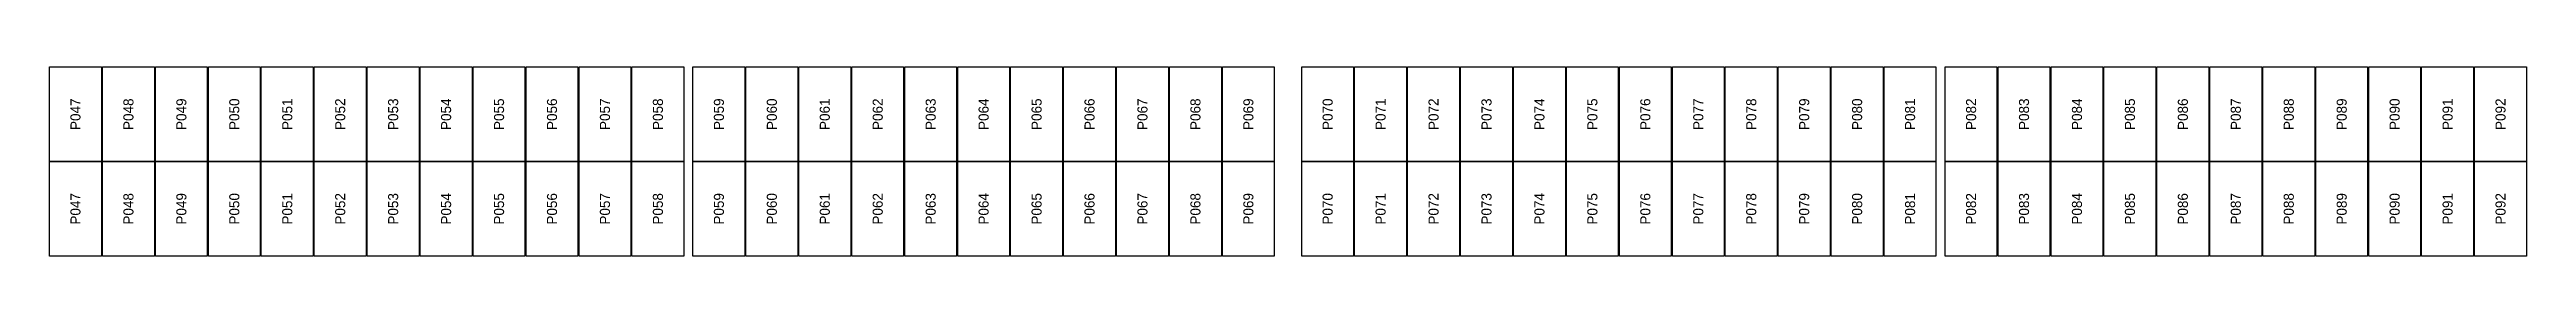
# Model space of a CAD drawing. Extents: x 296295 to 296770, y 651564 to 652121.
# Drawn here: x 296600.4 to 296654.6, y 651661.6 to 651665.8 of the extents above; entities that cross this region are included whole.
import ezdxf
from ezdxf.enums import TextEntityAlignment as Align

# ---------------------------------------------------------------- set-up
doc = ezdxf.new("R2010")
doc.units = 0

msp = doc.modelspace()

# ---------------------------------------------------------------- texts
at = {"layer": 'PANEL_POSITION'}
for s, p in [('P047', (296600.996, 651664.723)), ('P048', (296602.154, 651664.723)), ('P049', (296603.312, 651664.723)), ('P050', (296604.47, 651664.723)), ('P051', (296605.628, 651664.723)), ('P052', (296606.786, 651664.723)), ('P053', (296607.944, 651664.723)), ('P054', (296609.102, 651664.723)), ('P055', (296610.26, 651664.723)), ('P056', (296611.418, 651664.723)), ('P057', (296612.576, 651664.723)), ('P058', (296613.734, 651664.723)), ('P059', (296615.068, 651664.723)), ('P060', (296616.226, 651664.723)), ('P061', (296617.384, 651664.723)), ('P062', (296618.542, 651664.723)), ('P063', (296619.7, 651664.723)), ('P064', (296620.858, 651664.723)), ('P065', (296622.016, 651664.723)), ('P066', (296623.174, 651664.723)), ('P067', (296624.332, 651664.723)), ('P068', (296625.49, 651664.723)), ('P069', (296626.648, 651664.723)), ('P070', (296628.382, 651664.723)), ('P071', (296629.54, 651664.723)), ('P072', (296630.698, 651664.723)), ('P073', (296631.856, 651664.723)), ('P074', (296633.014, 651664.723)), ('P075', (296634.172, 651664.723)), ('P076', (296635.33, 651664.723)), ('P077', (296636.488, 651664.723)), ('P078', (296637.646, 651664.723)), ('P079', (296638.804, 651664.723)), ('P080', (296639.962, 651664.723)), ('P081', (296641.12, 651664.723)), ('P082', (296642.454, 651664.723)), ('P083', (296643.612, 651664.723)), ('P084', (296644.77, 651664.723)), ('P085', (296645.928, 651664.723)), ('P086', (296647.086, 651664.723)), ('P087', (296648.244, 651664.723)), ('P088', (296649.402, 651664.723)), ('P089', (296650.56, 651664.723)), ('P090', (296651.718, 651664.723)), ('P091', (296652.876, 651664.723)), ('P092', (296654.034, 651664.723)), ('P047', (296600.996, 651662.66)), ('P048', (296602.154, 651662.66)), ('P049', (296603.312, 651662.66)), ('P050', (296604.47, 651662.66)), ('P051', (296605.628, 651662.66)), ('P052', (296606.786, 651662.66)), ('P053', (296607.944, 651662.66)), ('P054', (296609.102, 651662.66)), ('P055', (296610.26, 651662.66)), ('P056', (296611.418, 651662.66)), ('P057', (296612.576, 651662.66)), ('P058', (296613.734, 651662.66)), ('P059', (296615.068, 651662.66)), ('P060', (296616.226, 651662.66)), ('P061', (296617.384, 651662.66)), ('P062', (296618.542, 651662.66)), ('P063', (296619.7, 651662.66)), ('P064', (296620.858, 651662.66)), ('P065', (296622.016, 651662.66)), ('P066', (296623.174, 651662.66)), ('P067', (296624.332, 651662.66)), ('P068', (296625.49, 651662.66)), ('P069', (296626.648, 651662.66)), ('P070', (296628.382, 651662.66)), ('P071', (296629.54, 651662.66)), ('P072', (296630.698, 651662.66)), ('P073', (296631.856, 651662.66)), ('P074', (296633.014, 651662.66)), ('P075', (296634.172, 651662.66)), ('P076', (296635.33, 651662.66)), ('P077', (296636.488, 651662.66)), ('P078', (296637.646, 651662.66)), ('P079', (296638.804, 651662.66)), ('P080', (296639.962, 651662.66)), ('P081', (296641.12, 651662.66)), ('P082', (296642.454, 651662.66)), ('P083', (296643.612, 651662.66)), ('P084', (296644.77, 651662.66)), ('P085', (296645.928, 651662.66)), ('P086', (296647.086, 651662.66)), ('P087', (296648.244, 651662.66)), ('P088', (296649.402, 651662.66)), ('P089', (296650.56, 651662.66)), ('P090', (296651.718, 651662.66)), ('P091', (296652.876, 651662.66)), ('P092', (296654.034, 651662.66))]:
    msp.add_text(s, height=0.22, rotation=90, dxfattribs=at).set_placement(p, align=Align.MIDDLE_CENTER)

# ---------------------------------------------------------------- linework, layer by layer
at = {"layer": 'PANELS_MASTER'}
for points in [[(296600.429, 651665.755), (296601.563, 651665.755), (296601.563, 651663.692), (296600.429, 651663.692)], [(296601.587, 651665.755), (296602.721, 651665.755), (296602.721, 651663.692), (296601.587, 651663.692)], [(296602.745, 651665.755), (296603.879, 651665.755), (296603.879, 651663.692), (296602.745, 651663.692)], [(296603.903, 651665.755), (296605.037, 651665.755), (296605.037, 651663.692), (296603.903, 651663.692)], [(296605.061, 651665.755), (296606.195, 651665.755), (296606.195, 651663.692), (296605.061, 651663.692)], [(296606.219, 651665.755), (296607.353, 651665.755), (296607.353, 651663.692), (296606.219, 651663.692)], [(296607.377, 651665.755), (296608.511, 651665.755), (296608.511, 651663.692), (296607.377, 651663.692)], [(296608.535, 651665.755), (296609.669, 651665.755), (296609.669, 651663.692), (296608.535, 651663.692)], [(296609.693, 651665.755), (296610.827, 651665.755), (296610.827, 651663.692), (296609.693, 651663.692)], [(296610.851, 651665.755), (296611.985, 651665.755), (296611.985, 651663.692), (296610.851, 651663.692)], [(296612.009, 651665.755), (296613.143, 651665.755), (296613.143, 651663.692), (296612.009, 651663.692)], [(296613.167, 651665.755), (296614.301, 651665.755), (296614.301, 651663.692), (296613.167, 651663.692)], [(296614.501, 651665.755), (296615.635, 651665.755), (296615.635, 651663.692), (296614.501, 651663.692)], [(296615.659, 651665.755), (296616.793, 651665.755), (296616.793, 651663.692), (296615.659, 651663.692)], [(296616.817, 651665.755), (296617.951, 651665.755), (296617.951, 651663.692), (296616.817, 651663.692)], [(296617.975, 651665.755), (296619.109, 651665.755), (296619.109, 651663.692), (296617.975, 651663.692)], [(296619.133, 651665.755), (296620.267, 651665.755), (296620.267, 651663.692), (296619.133, 651663.692)], [(296620.291, 651665.755), (296621.425, 651665.755), (296621.425, 651663.692), (296620.291, 651663.692)], [(296621.449, 651665.755), (296622.583, 651665.755), (296622.583, 651663.692), (296621.449, 651663.692)], [(296622.607, 651665.755), (296623.741, 651665.755), (296623.741, 651663.692), (296622.607, 651663.692)], [(296623.765, 651665.755), (296624.899, 651665.755), (296624.899, 651663.692), (296623.765, 651663.692)], [(296624.923, 651665.755), (296626.057, 651665.755), (296626.057, 651663.692), (296624.923, 651663.692)], [(296626.081, 651665.755), (296627.215, 651665.755), (296627.215, 651663.692), (296626.081, 651663.692)], [(296627.815, 651665.755), (296628.949, 651665.755), (296628.949, 651663.692), (296627.815, 651663.692)], [(296628.973, 651665.755), (296630.107, 651665.755), (296630.107, 651663.692), (296628.973, 651663.692)], [(296630.131, 651665.755), (296631.265, 651665.755), (296631.265, 651663.692), (296630.131, 651663.692)], [(296631.289, 651665.755), (296632.423, 651665.755), (296632.423, 651663.692), (296631.289, 651663.692)], [(296632.447, 651665.755), (296633.581, 651665.755), (296633.581, 651663.692), (296632.447, 651663.692)], [(296633.605, 651665.755), (296634.739, 651665.755), (296634.739, 651663.692), (296633.605, 651663.692)], [(296634.763, 651665.755), (296635.897, 651665.755), (296635.897, 651663.692), (296634.763, 651663.692)], [(296635.921, 651665.755), (296637.055, 651665.755), (296637.055, 651663.692), (296635.921, 651663.692)], [(296637.079, 651665.755), (296638.213, 651665.755), (296638.213, 651663.692), (296637.079, 651663.692)], [(296638.237, 651665.755), (296639.371, 651665.755), (296639.371, 651663.692), (296638.237, 651663.692)], [(296639.395, 651665.755), (296640.529, 651665.755), (296640.529, 651663.692), (296639.395, 651663.692)], [(296640.553, 651665.755), (296641.687, 651665.755), (296641.687, 651663.692), (296640.553, 651663.692)], [(296641.887, 651665.755), (296643.021, 651665.755), (296643.021, 651663.692), (296641.887, 651663.692)], [(296643.045, 651665.755), (296644.179, 651665.755), (296644.179, 651663.692), (296643.045, 651663.692)], [(296644.203, 651665.755), (296645.337, 651665.755), (296645.337, 651663.692), (296644.203, 651663.692)], [(296645.361, 651665.755), (296646.495, 651665.755), (296646.495, 651663.692), (296645.361, 651663.692)], [(296646.519, 651665.755), (296647.653, 651665.755), (296647.653, 651663.692), (296646.519, 651663.692)], [(296647.677, 651665.755), (296648.811, 651665.755), (296648.811, 651663.692), (296647.677, 651663.692)], [(296648.835, 651665.755), (296649.969, 651665.755), (296649.969, 651663.692), (296648.835, 651663.692)], [(296649.993, 651665.755), (296651.127, 651665.755), (296651.127, 651663.692), (296649.993, 651663.692)], [(296651.151, 651665.755), (296652.285, 651665.755), (296652.285, 651663.692), (296651.151, 651663.692)], [(296652.309, 651665.755), (296653.443, 651665.755), (296653.443, 651663.692), (296652.309, 651663.692)], [(296653.467, 651665.755), (296654.601, 651665.755), (296654.601, 651663.692), (296653.467, 651663.692)], [(296600.429, 651663.692), (296601.563, 651663.692), (296601.563, 651661.629), (296600.429, 651661.629)], [(296601.587, 651663.692), (296602.721, 651663.692), (296602.721, 651661.629), (296601.587, 651661.629)], [(296602.745, 651663.692), (296603.879, 651663.692), (296603.879, 651661.629), (296602.745, 651661.629)], [(296603.903, 651663.692), (296605.037, 651663.692), (296605.037, 651661.629), (296603.903, 651661.629)], [(296605.061, 651663.692), (296606.195, 651663.692), (296606.195, 651661.629), (296605.061, 651661.629)], [(296606.219, 651663.692), (296607.353, 651663.692), (296607.353, 651661.629), (296606.219, 651661.629)], [(296607.377, 651663.692), (296608.511, 651663.692), (296608.511, 651661.629), (296607.377, 651661.629)], [(296608.535, 651663.692), (296609.669, 651663.692), (296609.669, 651661.629), (296608.535, 651661.629)], [(296609.693, 651663.692), (296610.827, 651663.692), (296610.827, 651661.629), (296609.693, 651661.629)], [(296610.851, 651663.692), (296611.985, 651663.692), (296611.985, 651661.629), (296610.851, 651661.629)], [(296612.009, 651663.692), (296613.143, 651663.692), (296613.143, 651661.629), (296612.009, 651661.629)], [(296613.167, 651663.692), (296614.301, 651663.692), (296614.301, 651661.629), (296613.167, 651661.629)], [(296614.501, 651663.692), (296615.635, 651663.692), (296615.635, 651661.629), (296614.501, 651661.629)], [(296615.659, 651663.692), (296616.793, 651663.692), (296616.793, 651661.629), (296615.659, 651661.629)], [(296616.817, 651663.692), (296617.951, 651663.692), (296617.951, 651661.629), (296616.817, 651661.629)], [(296617.975, 651663.692), (296619.109, 651663.692), (296619.109, 651661.629), (296617.975, 651661.629)], [(296619.133, 651663.692), (296620.267, 651663.692), (296620.267, 651661.629), (296619.133, 651661.629)], [(296620.291, 651663.692), (296621.425, 651663.692), (296621.425, 651661.629), (296620.291, 651661.629)], [(296621.449, 651663.692), (296622.583, 651663.692), (296622.583, 651661.629), (296621.449, 651661.629)], [(296622.607, 651663.692), (296623.741, 651663.692), (296623.741, 651661.629), (296622.607, 651661.629)], [(296623.765, 651663.692), (296624.899, 651663.692), (296624.899, 651661.629), (296623.765, 651661.629)], [(296624.923, 651663.692), (296626.057, 651663.692), (296626.057, 651661.629), (296624.923, 651661.629)], [(296626.081, 651663.692), (296627.215, 651663.692), (296627.215, 651661.629), (296626.081, 651661.629)], [(296627.815, 651663.692), (296628.949, 651663.692), (296628.949, 651661.629), (296627.815, 651661.629)], [(296628.973, 651663.692), (296630.107, 651663.692), (296630.107, 651661.629), (296628.973, 651661.629)], [(296630.131, 651663.692), (296631.265, 651663.692), (296631.265, 651661.629), (296630.131, 651661.629)], [(296631.289, 651663.692), (296632.423, 651663.692), (296632.423, 651661.629), (296631.289, 651661.629)], [(296632.447, 651663.692), (296633.581, 651663.692), (296633.581, 651661.629), (296632.447, 651661.629)], [(296633.605, 651663.692), (296634.739, 651663.692), (296634.739, 651661.629), (296633.605, 651661.629)], [(296634.763, 651663.692), (296635.897, 651663.692), (296635.897, 651661.629), (296634.763, 651661.629)], [(296635.921, 651663.692), (296637.055, 651663.692), (296637.055, 651661.629), (296635.921, 651661.629)], [(296637.079, 651663.692), (296638.213, 651663.692), (296638.213, 651661.629), (296637.079, 651661.629)], [(296638.237, 651663.692), (296639.371, 651663.692), (296639.371, 651661.629), (296638.237, 651661.629)], [(296639.395, 651663.692), (296640.529, 651663.692), (296640.529, 651661.629), (296639.395, 651661.629)], [(296640.553, 651663.692), (296641.687, 651663.692), (296641.687, 651661.629), (296640.553, 651661.629)], [(296641.887, 651663.692), (296643.021, 651663.692), (296643.021, 651661.629), (296641.887, 651661.629)], [(296643.045, 651663.692), (296644.179, 651663.692), (296644.179, 651661.629), (296643.045, 651661.629)], [(296644.203, 651663.692), (296645.337, 651663.692), (296645.337, 651661.629), (296644.203, 651661.629)], [(296645.361, 651663.692), (296646.495, 651663.692), (296646.495, 651661.629), (296645.361, 651661.629)], [(296646.519, 651663.692), (296647.653, 651663.692), (296647.653, 651661.629), (296646.519, 651661.629)], [(296647.677, 651663.692), (296648.811, 651663.692), (296648.811, 651661.629), (296647.677, 651661.629)], [(296648.835, 651663.692), (296649.969, 651663.692), (296649.969, 651661.629), (296648.835, 651661.629)], [(296649.993, 651663.692), (296651.127, 651663.692), (296651.127, 651661.629), (296649.993, 651661.629)], [(296651.151, 651663.692), (296652.285, 651663.692), (296652.285, 651661.629), (296651.151, 651661.629)], [(296652.309, 651663.692), (296653.443, 651663.692), (296653.443, 651661.629), (296652.309, 651661.629)], [(296653.467, 651663.692), (296654.601, 651663.692), (296654.601, 651661.629), (296653.467, 651661.629)]]:
    msp.add_lwpolyline(points, close=True, dxfattribs=at)

msp.set_redraw_order([(e.dxf.handle, doc.entitydb.next_handle()) for e in msp.query("TEXT MTEXT ATTDEF DIMENSION ARC_DIMENSION")])  # texts and dimensions are drawn at this point

doc.saveas('drawing.dxf')
